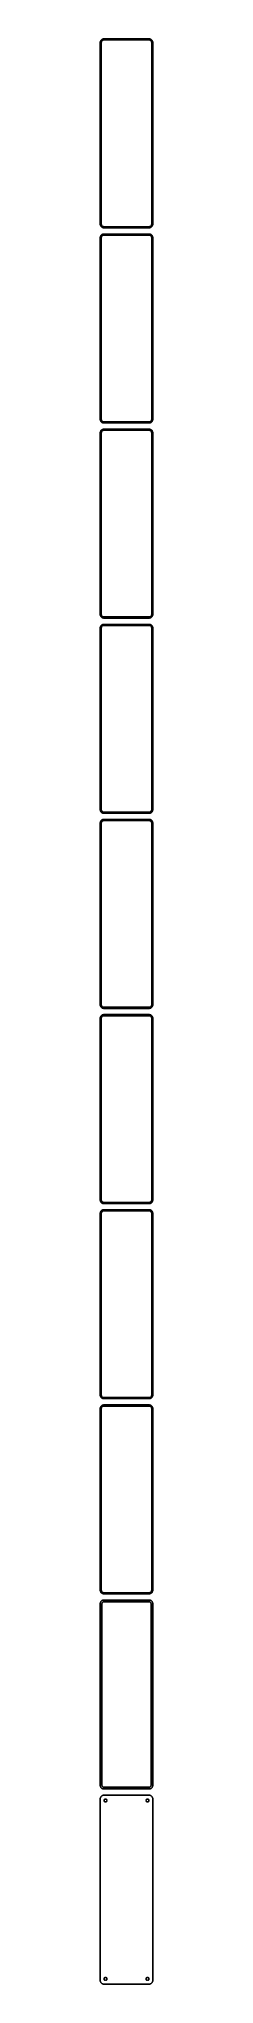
# Model space of a CAD drawing. Header units: metres. Extents: x -38 to 38, y 2655 to 5436.
import ezdxf

# ---------------------------------------------------------------- set-up
doc = ezdxf.new("R2010")
doc.units = ezdxf.units.M

msp = doc.modelspace()

# ---------------------------------------------------------------- linework, layer by layer
for p, q in [((-37.4606, 5431.63), (-37.5, 5431)), ((-37.5, 5431), (-37.5, 5171)), ((-37.3429, 5432.24), (-37.4606, 5431.63)), ((-37.1489, 5432.84), (-37.3429, 5432.24)), ((-36.8815, 5433.41), (-37.1489, 5432.84)), ((-36.5451, 5433.94), (-36.8815, 5433.41)), ((-36.1448, 5434.42), (-36.5451, 5433.94)), ((-35.6871, 5434.85), (-36.1448, 5434.42)), ((-36, 5430.5), (-35.9685, 5431)), ((-36, 5171.5), (-36, 5430.5)), ((-35.9685, 5431), (-35.8743, 5431.49)), ((-35.8743, 5431.49), (-35.7191, 5431.97)), ((-35.7191, 5431.97), (-35.5052, 5432.43)), ((-35.1791, 5435.22), (-35.6871, 5434.85)), ((-35.5052, 5432.43), (-35.2361, 5432.85)), ((-35.2361, 5432.85), (-34.9159, 5433.24)), ((-34.6289, 5435.52), (-35.1791, 5435.22)), ((-34.9159, 5433.24), (-34.5497, 5433.58)), ((-34.0451, 5435.76), (-34.6289, 5435.52)), ((-34.5497, 5433.58), (-34.1433, 5433.88)), ((-34.1433, 5433.88), (-33.7031, 5434.12)), ((-33.4369, 5435.91), (-34.0451, 5435.76)), ((-33.7031, 5434.12), (-33.2361, 5434.3)), ((-32.8139, 5435.99), (-33.4369, 5435.91)), ((-33.2361, 5434.3), (-32.7495, 5434.43)), ((32.8139, 5435.99), (-32.8139, 5435.99)), ((-32.7495, 5434.43), (-32.2512, 5434.49)), ((-32.2512, 5434.49), (32.2512, 5434.49)), ((32.2512, 5434.49), (32.7495, 5434.43)), ((32.7495, 5434.43), (33.2361, 5434.3)), ((33.4369, 5435.91), (32.8139, 5435.99)), ((33.2361, 5434.3), (33.7031, 5434.12)), ((34.0451, 5435.76), (33.4369, 5435.91)), ((33.7031, 5434.12), (34.1433, 5433.88)), ((34.6289, 5435.52), (34.0451, 5435.76)), ((34.1433, 5433.88), (34.5497, 5433.58)), ((34.5497, 5433.58), (34.9159, 5433.24)), ((35.1791, 5435.22), (34.6289, 5435.52)), ((34.9159, 5433.24), (35.2361, 5432.85)), ((35.6871, 5434.85), (35.1791, 5435.22)), ((35.2361, 5432.85), (35.5052, 5432.43)), ((35.5052, 5432.43), (35.7191, 5431.97)), ((36.1448, 5434.42), (35.6871, 5434.85)), ((35.7191, 5431.97), (35.8743, 5431.49)), ((35.8743, 5431.49), (35.9685, 5431)), ((35.9685, 5431), (36, 5430.5)), ((36, 5430.5), (36, 5171.5)), ((36.5451, 5433.94), (36.1448, 5434.42)), ((36.8815, 5433.41), (36.5451, 5433.94)), ((37.1489, 5432.84), (36.8815, 5433.41)), ((37.3429, 5432.24), (37.1489, 5432.84)), ((37.4606, 5431.63), (37.3429, 5432.24)), ((37.5, 5431), (37.4606, 5431.63)), ((37.5, 5171), (37.5, 5431)), ((-37.5, 5171), (-37.4606, 5170.37)), ((-37.4606, 5152.63), (-37.5, 5152)), ((-37.5, 5152), (-37.5, 4892)), ((-37.4606, 5170.37), (-37.3429, 5169.76)), ((-37.3429, 5153.24), (-37.4606, 5152.63)), ((-37.3429, 5169.76), (-37.1489, 5169.16)), ((-37.1489, 5153.84), (-37.3429, 5153.24)), ((-37.1489, 5169.16), (-36.8815, 5168.59)), ((-36.8815, 5154.41), (-37.1489, 5153.84)), ((-36.8815, 5168.59), (-36.5451, 5168.06)), ((-36.5451, 5154.94), (-36.8815, 5154.41)), ((-36.5451, 5168.06), (-36.1448, 5167.58)), ((-36.1448, 5155.42), (-36.5451, 5154.94)), ((-36.1448, 5167.58), (-35.6871, 5167.15)), ((-35.6871, 5155.85), (-36.1448, 5155.42)), ((-35.9685, 5171), (-36, 5171.5)), ((-36, 5151.5), (-35.9685, 5152)), ((-36, 4892.5), (-36, 5151.5)), ((-35.8743, 5170.51), (-35.9685, 5171)), ((-35.9685, 5152), (-35.8743, 5152.49)), ((-35.7191, 5170.03), (-35.8743, 5170.51)), ((-35.8743, 5152.49), (-35.7191, 5152.97)), ((-35.5052, 5169.57), (-35.7191, 5170.03)), ((-35.7191, 5152.97), (-35.5052, 5153.43)), ((-35.6871, 5167.15), (-35.1791, 5166.78)), ((-35.1791, 5156.22), (-35.6871, 5155.85)), ((-35.2361, 5169.15), (-35.5052, 5169.57)), ((-35.5052, 5153.43), (-35.2361, 5153.85)), ((-34.9159, 5168.76), (-35.2361, 5169.15)), ((-35.2361, 5153.85), (-34.9159, 5154.24)), ((-35.1791, 5166.78), (-34.6289, 5166.48)), ((-34.6289, 5156.52), (-35.1791, 5156.22)), ((-34.5497, 5168.42), (-34.9159, 5168.76)), ((-34.9159, 5154.24), (-34.5497, 5154.58)), ((-34.6289, 5166.48), (-34.0451, 5166.24)), ((-34.0451, 5156.76), (-34.6289, 5156.52)), ((-34.1433, 5168.12), (-34.5497, 5168.42)), ((-34.5497, 5154.58), (-34.1433, 5154.88)), ((-33.7031, 5167.88), (-34.1433, 5168.12)), ((-34.1433, 5154.88), (-33.7031, 5155.12)), ((-34.0451, 5166.24), (-33.4369, 5166.09)), ((-33.4369, 5156.91), (-34.0451, 5156.76)), ((-33.2361, 5167.7), (-33.7031, 5167.88)), ((-33.7031, 5155.12), (-33.2361, 5155.3)), ((-33.4369, 5166.09), (-32.8139, 5166.01)), ((-32.8139, 5156.99), (-33.4369, 5156.91)), ((-32.7495, 5167.57), (-33.2361, 5167.7)), ((-33.2361, 5155.3), (-32.7495, 5155.43)), ((-32.8139, 5166.01), (32.8139, 5166.01)), ((32.8139, 5156.99), (-32.8139, 5156.99)), ((-32.2512, 5167.51), (-32.7495, 5167.57)), ((-32.7495, 5155.43), (-32.2512, 5155.49)), ((32.2512, 5167.51), (-32.2512, 5167.51)), ((-32.2512, 5155.49), (32.2512, 5155.49)), ((32.7495, 5167.57), (32.2512, 5167.51)), ((32.2512, 5155.49), (32.7495, 5155.43)), ((33.2361, 5167.7), (32.7495, 5167.57)), ((32.7495, 5155.43), (33.2361, 5155.3)), ((32.8139, 5166.01), (33.4369, 5166.09)), ((33.4369, 5156.91), (32.8139, 5156.99)), ((33.7031, 5167.88), (33.2361, 5167.7)), ((33.2361, 5155.3), (33.7031, 5155.12)), ((33.4369, 5166.09), (34.0451, 5166.24)), ((34.0451, 5156.76), (33.4369, 5156.91)), ((34.1433, 5168.12), (33.7031, 5167.88)), ((33.7031, 5155.12), (34.1433, 5154.88)), ((34.0451, 5166.24), (34.6289, 5166.48)), ((34.6289, 5156.52), (34.0451, 5156.76)), ((34.5497, 5168.42), (34.1433, 5168.12)), ((34.1433, 5154.88), (34.5497, 5154.58)), ((34.9159, 5168.76), (34.5497, 5168.42)), ((34.5497, 5154.58), (34.9159, 5154.24)), ((34.6289, 5166.48), (35.1791, 5166.78)), ((35.1791, 5156.22), (34.6289, 5156.52)), ((35.2361, 5169.15), (34.9159, 5168.76)), ((34.9159, 5154.24), (35.2361, 5153.85)), ((35.1791, 5166.78), (35.6871, 5167.15)), ((35.6871, 5155.85), (35.1791, 5156.22)), ((35.5052, 5169.57), (35.2361, 5169.15)), ((35.2361, 5153.85), (35.5052, 5153.43)), ((35.7191, 5170.03), (35.5052, 5169.57)), ((35.5052, 5153.43), (35.7191, 5152.97)), ((35.6871, 5167.15), (36.1448, 5167.58)), ((36.1448, 5155.42), (35.6871, 5155.85)), ((35.8743, 5170.51), (35.7191, 5170.03)), ((35.7191, 5152.97), (35.8743, 5152.49)), ((35.9685, 5171), (35.8743, 5170.51)), ((35.8743, 5152.49), (35.9685, 5152)), ((36, 5171.5), (35.9685, 5171)), ((35.9685, 5152), (36, 5151.5)), ((36, 5151.5), (36, 4892.5)), ((36.1448, 5167.58), (36.5451, 5168.06)), ((36.5451, 5154.94), (36.1448, 5155.42)), ((36.5451, 5168.06), (36.8815, 5168.59)), ((36.8815, 5154.41), (36.5451, 5154.94)), ((36.8815, 5168.59), (37.1489, 5169.16)), ((37.1489, 5153.84), (36.8815, 5154.41)), ((37.1489, 5169.16), (37.3429, 5169.76)), ((37.3429, 5153.24), (37.1489, 5153.84)), ((37.3429, 5169.76), (37.4606, 5170.37)), ((37.4606, 5152.63), (37.3429, 5153.24)), ((37.4606, 5170.37), (37.5, 5171)), ((37.5, 5152), (37.4606, 5152.63)), ((37.5, 4892), (37.5, 5152)), ((-37.5, 4892), (-37.4606, 4891.37)), ((-37.4606, 4873.63), (-37.5, 4873)), ((-37.5, 4873), (-37.5, 4613)), ((-37.4606, 4891.37), (-37.3429, 4890.76)), ((-37.3429, 4874.24), (-37.4606, 4873.63)), ((-37.3429, 4890.76), (-37.1489, 4890.16)), ((-37.1489, 4874.84), (-37.3429, 4874.24)), ((-37.1489, 4890.16), (-36.8815, 4889.59)), ((-36.8815, 4875.41), (-37.1489, 4874.84)), ((-36.8815, 4889.59), (-36.5451, 4889.06)), ((-36.5451, 4875.94), (-36.8815, 4875.41)), ((-36.5451, 4889.06), (-36.1448, 4888.58)), ((-36.1448, 4876.42), (-36.5451, 4875.94)), ((-36.1448, 4888.58), (-35.6871, 4888.15)), ((-35.6871, 4876.85), (-36.1448, 4876.42)), ((-35.9685, 4892), (-36, 4892.5)), ((-36, 4872.5), (-35.9685, 4873)), ((-36, 4613.5), (-36, 4872.5)), ((-35.8743, 4891.51), (-35.9685, 4892)), ((-35.9685, 4873), (-35.8743, 4873.49)), ((-35.7191, 4891.03), (-35.8743, 4891.51)), ((-35.8743, 4873.49), (-35.7191, 4873.97)), ((-35.5052, 4890.57), (-35.7191, 4891.03)), ((-35.7191, 4873.97), (-35.5052, 4874.43)), ((-35.6871, 4888.15), (-35.1791, 4887.78)), ((-35.1791, 4877.22), (-35.6871, 4876.85)), ((-35.2361, 4890.15), (-35.5052, 4890.57)), ((-35.5052, 4874.43), (-35.2361, 4874.85)), ((-34.9159, 4889.76), (-35.2361, 4890.15)), ((-35.2361, 4874.85), (-34.9159, 4875.24)), ((-35.1791, 4887.78), (-34.6289, 4887.48)), ((-34.6289, 4877.52), (-35.1791, 4877.22)), ((-34.5497, 4889.42), (-34.9159, 4889.76)), ((-34.9159, 4875.24), (-34.5497, 4875.58)), ((-34.6289, 4887.48), (-34.0451, 4887.24)), ((-34.0451, 4877.76), (-34.6289, 4877.52)), ((-34.1433, 4889.12), (-34.5497, 4889.42)), ((-34.5497, 4875.58), (-34.1433, 4875.88)), ((-33.7031, 4888.88), (-34.1433, 4889.12)), ((-34.1433, 4875.88), (-33.7031, 4876.12)), ((-34.0451, 4887.24), (-33.4369, 4887.09)), ((-33.4369, 4877.91), (-34.0451, 4877.76)), ((-33.2361, 4888.7), (-33.7031, 4888.88)), ((-33.7031, 4876.12), (-33.2361, 4876.3)), ((-33.4369, 4887.09), (-32.8139, 4887.01)), ((-32.8139, 4877.99), (-33.4369, 4877.91)), ((-32.7495, 4888.57), (-33.2361, 4888.7)), ((-33.2361, 4876.3), (-32.7495, 4876.43)), ((-32.8139, 4887.01), (32.8139, 4887.01)), ((32.8139, 4877.99), (-32.8139, 4877.99)), ((-32.2512, 4888.51), (-32.7495, 4888.57)), ((-32.7495, 4876.43), (-32.2512, 4876.49)), ((32.2512, 4888.51), (-32.2512, 4888.51)), ((-32.2512, 4876.49), (32.2512, 4876.49)), ((32.7495, 4888.57), (32.2512, 4888.51)), ((32.2512, 4876.49), (32.7495, 4876.43)), ((33.2361, 4888.7), (32.7495, 4888.57)), ((32.7495, 4876.43), (33.2361, 4876.3)), ((32.8139, 4887.01), (33.4369, 4887.09)), ((33.4369, 4877.91), (32.8139, 4877.99)), ((33.7031, 4888.88), (33.2361, 4888.7)), ((33.2361, 4876.3), (33.7031, 4876.12)), ((33.4369, 4887.09), (34.0451, 4887.24)), ((34.0451, 4877.76), (33.4369, 4877.91)), ((34.1433, 4889.12), (33.7031, 4888.88)), ((33.7031, 4876.12), (34.1433, 4875.88)), ((34.0451, 4887.24), (34.6289, 4887.48)), ((34.6289, 4877.52), (34.0451, 4877.76)), ((34.5497, 4889.42), (34.1433, 4889.12)), ((34.1433, 4875.88), (34.5497, 4875.58)), ((34.9159, 4889.76), (34.5497, 4889.42)), ((34.5497, 4875.58), (34.9159, 4875.24)), ((34.6289, 4887.48), (35.1791, 4887.78)), ((35.1791, 4877.22), (34.6289, 4877.52)), ((35.2361, 4890.15), (34.9159, 4889.76)), ((34.9159, 4875.24), (35.2361, 4874.85)), ((35.1791, 4887.78), (35.6871, 4888.15)), ((35.6871, 4876.85), (35.1791, 4877.22)), ((35.5052, 4890.57), (35.2361, 4890.15)), ((35.2361, 4874.85), (35.5052, 4874.43)), ((35.7191, 4891.03), (35.5052, 4890.57)), ((35.5052, 4874.43), (35.7191, 4873.97)), ((35.6871, 4888.15), (36.1448, 4888.58)), ((36.1448, 4876.42), (35.6871, 4876.85)), ((35.8743, 4891.51), (35.7191, 4891.03)), ((35.7191, 4873.97), (35.8743, 4873.49)), ((35.9685, 4892), (35.8743, 4891.51)), ((35.8743, 4873.49), (35.9685, 4873)), ((36, 4892.5), (35.9685, 4892)), ((35.9685, 4873), (36, 4872.5)), ((36, 4872.5), (36, 4613.5)), ((36.1448, 4888.58), (36.5451, 4889.06)), ((36.5451, 4875.94), (36.1448, 4876.42)), ((36.5451, 4889.06), (36.8815, 4889.59)), ((36.8815, 4875.41), (36.5451, 4875.94)), ((36.8815, 4889.59), (37.1489, 4890.16)), ((37.1489, 4874.84), (36.8815, 4875.41)), ((37.1489, 4890.16), (37.3429, 4890.76)), ((37.3429, 4874.24), (37.1489, 4874.84)), ((37.3429, 4890.76), (37.4606, 4891.37)), ((37.4606, 4873.63), (37.3429, 4874.24)), ((37.4606, 4891.37), (37.5, 4892)), ((37.5, 4873), (37.4606, 4873.63)), ((37.5, 4613), (37.5, 4873)), ((-37.5, 4613), (-37.4606, 4612.37)), ((-37.4606, 4594.63), (-37.5, 4594)), ((-37.5, 4594), (-37.5, 4334)), ((-37.4606, 4612.37), (-37.3429, 4611.76)), ((-37.3429, 4595.24), (-37.4606, 4594.63)), ((-37.3429, 4611.76), (-37.1489, 4611.16)), ((-37.1489, 4595.84), (-37.3429, 4595.24)), ((-37.1489, 4611.16), (-36.8815, 4610.59)), ((-36.8815, 4596.41), (-37.1489, 4595.84)), ((-36.8815, 4610.59), (-36.5451, 4610.06)), ((-36.5451, 4596.94), (-36.8815, 4596.41)), ((-36.5451, 4610.06), (-36.1448, 4609.58)), ((-36.1448, 4597.42), (-36.5451, 4596.94)), ((-36.1448, 4609.58), (-35.6871, 4609.15)), ((-35.6871, 4597.85), (-36.1448, 4597.42)), ((-35.9685, 4613), (-36, 4613.5)), ((-36, 4593.5), (-35.9685, 4594)), ((-36, 4334.5), (-36, 4593.5)), ((-35.8743, 4612.51), (-35.9685, 4613)), ((-35.9685, 4594), (-35.8743, 4594.49)), ((-35.7191, 4612.03), (-35.8743, 4612.51)), ((-35.8743, 4594.49), (-35.7191, 4594.97)), ((-35.5052, 4611.57), (-35.7191, 4612.03)), ((-35.7191, 4594.97), (-35.5052, 4595.43)), ((-35.6871, 4609.15), (-35.1791, 4608.78)), ((-35.1791, 4598.22), (-35.6871, 4597.85)), ((-35.2361, 4611.15), (-35.5052, 4611.57)), ((-35.5052, 4595.43), (-35.2361, 4595.85)), ((-34.9159, 4610.76), (-35.2361, 4611.15)), ((-35.2361, 4595.85), (-34.9159, 4596.24)), ((-35.1791, 4608.78), (-34.6289, 4608.48)), ((-34.6289, 4598.52), (-35.1791, 4598.22)), ((-34.5497, 4610.42), (-34.9159, 4610.76)), ((-34.9159, 4596.24), (-34.5497, 4596.58)), ((-34.6289, 4608.48), (-34.0451, 4608.24)), ((-34.0451, 4598.76), (-34.6289, 4598.52)), ((-34.1433, 4610.12), (-34.5497, 4610.42)), ((-34.5497, 4596.58), (-34.1433, 4596.88)), ((-33.7031, 4609.88), (-34.1433, 4610.12)), ((-34.1433, 4596.88), (-33.7031, 4597.12)), ((-34.0451, 4608.24), (-33.4369, 4608.09)), ((-33.4369, 4598.91), (-34.0451, 4598.76)), ((-33.2361, 4609.7), (-33.7031, 4609.88)), ((-33.7031, 4597.12), (-33.2361, 4597.3)), ((-33.4369, 4608.09), (-32.8139, 4608.01)), ((-32.8139, 4598.99), (-33.4369, 4598.91)), ((-32.7495, 4609.57), (-33.2361, 4609.7)), ((-33.2361, 4597.3), (-32.7495, 4597.43)), ((-32.8139, 4608.01), (32.8139, 4608.01)), ((32.8139, 4598.99), (-32.8139, 4598.99)), ((-32.2512, 4609.51), (-32.7495, 4609.57)), ((-32.7495, 4597.43), (-32.2512, 4597.49)), ((32.2512, 4609.51), (-32.2512, 4609.51)), ((-32.2512, 4597.49), (32.2512, 4597.49)), ((32.7495, 4609.57), (32.2512, 4609.51)), ((32.2512, 4597.49), (32.7495, 4597.43)), ((33.2361, 4609.7), (32.7495, 4609.57)), ((32.7495, 4597.43), (33.2361, 4597.3)), ((32.8139, 4608.01), (33.4369, 4608.09)), ((33.4369, 4598.91), (32.8139, 4598.99)), ((33.7031, 4609.88), (33.2361, 4609.7)), ((33.2361, 4597.3), (33.7031, 4597.12)), ((33.4369, 4608.09), (34.0451, 4608.24)), ((34.0451, 4598.76), (33.4369, 4598.91)), ((34.1433, 4610.12), (33.7031, 4609.88)), ((33.7031, 4597.12), (34.1433, 4596.88)), ((34.0451, 4608.24), (34.6289, 4608.48)), ((34.6289, 4598.52), (34.0451, 4598.76)), ((34.5497, 4610.42), (34.1433, 4610.12)), ((34.1433, 4596.88), (34.5497, 4596.58)), ((34.9159, 4610.76), (34.5497, 4610.42)), ((34.5497, 4596.58), (34.9159, 4596.24)), ((34.6289, 4608.48), (35.1791, 4608.78)), ((35.1791, 4598.22), (34.6289, 4598.52)), ((35.2361, 4611.15), (34.9159, 4610.76)), ((34.9159, 4596.24), (35.2361, 4595.85)), ((35.1791, 4608.78), (35.6871, 4609.15)), ((35.6871, 4597.85), (35.1791, 4598.22)), ((35.5052, 4611.57), (35.2361, 4611.15)), ((35.2361, 4595.85), (35.5052, 4595.43)), ((35.7191, 4612.03), (35.5052, 4611.57)), ((35.5052, 4595.43), (35.7191, 4594.97)), ((35.6871, 4609.15), (36.1448, 4609.58)), ((36.1448, 4597.42), (35.6871, 4597.85)), ((35.8743, 4612.51), (35.7191, 4612.03)), ((35.7191, 4594.97), (35.8743, 4594.49)), ((35.9685, 4613), (35.8743, 4612.51)), ((35.8743, 4594.49), (35.9685, 4594)), ((36, 4613.5), (35.9685, 4613)), ((35.9685, 4594), (36, 4593.5)), ((36, 4593.5), (36, 4334.5)), ((36.1448, 4609.58), (36.5451, 4610.06)), ((36.5451, 4596.94), (36.1448, 4597.42)), ((36.5451, 4610.06), (36.8815, 4610.59)), ((36.8815, 4596.41), (36.5451, 4596.94)), ((36.8815, 4610.59), (37.1489, 4611.16)), ((37.1489, 4595.84), (36.8815, 4596.41)), ((37.1489, 4611.16), (37.3429, 4611.76)), ((37.3429, 4595.24), (37.1489, 4595.84)), ((37.3429, 4611.76), (37.4606, 4612.37)), ((37.4606, 4594.63), (37.3429, 4595.24)), ((37.4606, 4612.37), (37.5, 4613)), ((37.5, 4594), (37.4606, 4594.63)), ((37.5, 4334), (37.5, 4594)), ((-37.5, 4334), (-37.4606, 4333.37)), ((-37.4606, 4315.63), (-37.5, 4315)), ((-37.5, 4315), (-37.5, 4055)), ((-37.4606, 4333.37), (-37.3429, 4332.76)), ((-37.3429, 4316.24), (-37.4606, 4315.63)), ((-37.3429, 4332.76), (-37.1489, 4332.16)), ((-37.1489, 4316.84), (-37.3429, 4316.24)), ((-37.1489, 4332.16), (-36.8815, 4331.59)), ((-36.8815, 4317.41), (-37.1489, 4316.84)), ((-36.8815, 4331.59), (-36.5451, 4331.06)), ((-36.5451, 4317.94), (-36.8815, 4317.41)), ((-36.5451, 4331.06), (-36.1448, 4330.58)), ((-36.1448, 4318.42), (-36.5451, 4317.94)), ((-36.1448, 4330.58), (-35.6871, 4330.15)), ((-35.6871, 4318.85), (-36.1448, 4318.42)), ((-35.9685, 4334), (-36, 4334.5)), ((-36, 4314.5), (-35.9685, 4315)), ((-36, 4055.5), (-36, 4314.5)), ((-35.8743, 4333.51), (-35.9685, 4334)), ((-35.9685, 4315), (-35.8743, 4315.49)), ((-35.7191, 4333.03), (-35.8743, 4333.51)), ((-35.8743, 4315.49), (-35.7191, 4315.97)), ((-35.5052, 4332.57), (-35.7191, 4333.03)), ((-35.7191, 4315.97), (-35.5052, 4316.43)), ((-35.6871, 4330.15), (-35.1791, 4329.78)), ((-35.1791, 4319.22), (-35.6871, 4318.85)), ((-35.2361, 4332.15), (-35.5052, 4332.57)), ((-35.5052, 4316.43), (-35.2361, 4316.85)), ((-34.9159, 4331.76), (-35.2361, 4332.15)), ((-35.2361, 4316.85), (-34.9159, 4317.24)), ((-35.1791, 4329.78), (-34.6289, 4329.48)), ((-34.6289, 4319.52), (-35.1791, 4319.22)), ((-34.5497, 4331.42), (-34.9159, 4331.76)), ((-34.9159, 4317.24), (-34.5497, 4317.58)), ((-34.6289, 4329.48), (-34.0451, 4329.24)), ((-34.0451, 4319.76), (-34.6289, 4319.52)), ((-34.1433, 4331.12), (-34.5497, 4331.42)), ((-34.5497, 4317.58), (-34.1433, 4317.88)), ((-33.7031, 4330.88), (-34.1433, 4331.12)), ((-34.1433, 4317.88), (-33.7031, 4318.12)), ((-34.0451, 4329.24), (-33.4369, 4329.09)), ((-33.4369, 4319.91), (-34.0451, 4319.76)), ((-33.2361, 4330.7), (-33.7031, 4330.88)), ((-33.7031, 4318.12), (-33.2361, 4318.3)), ((-33.4369, 4329.09), (-32.8139, 4329.01)), ((-32.8139, 4319.99), (-33.4369, 4319.91)), ((-32.7495, 4330.57), (-33.2361, 4330.7)), ((-33.2361, 4318.3), (-32.7495, 4318.43)), ((-32.8139, 4329.01), (32.8139, 4329.01)), ((32.8139, 4319.99), (-32.8139, 4319.99)), ((-32.2512, 4330.51), (-32.7495, 4330.57)), ((-32.7495, 4318.43), (-32.2512, 4318.49)), ((32.2512, 4330.51), (-32.2512, 4330.51)), ((-32.2512, 4318.49), (32.2512, 4318.49)), ((32.7495, 4330.57), (32.2512, 4330.51)), ((32.2512, 4318.49), (32.7495, 4318.43)), ((33.2361, 4330.7), (32.7495, 4330.57)), ((32.7495, 4318.43), (33.2361, 4318.3)), ((32.8139, 4329.01), (33.4369, 4329.09)), ((33.4369, 4319.91), (32.8139, 4319.99)), ((33.7031, 4330.88), (33.2361, 4330.7)), ((33.2361, 4318.3), (33.7031, 4318.12)), ((33.4369, 4329.09), (34.0451, 4329.24)), ((34.0451, 4319.76), (33.4369, 4319.91)), ((34.1433, 4331.12), (33.7031, 4330.88)), ((33.7031, 4318.12), (34.1433, 4317.88)), ((34.0451, 4329.24), (34.6289, 4329.48)), ((34.6289, 4319.52), (34.0451, 4319.76)), ((34.5497, 4331.42), (34.1433, 4331.12)), ((34.1433, 4317.88), (34.5497, 4317.58)), ((34.9159, 4331.76), (34.5497, 4331.42)), ((34.5497, 4317.58), (34.9159, 4317.24)), ((34.6289, 4329.48), (35.1791, 4329.78)), ((35.1791, 4319.22), (34.6289, 4319.52)), ((35.2361, 4332.15), (34.9159, 4331.76)), ((34.9159, 4317.24), (35.2361, 4316.85)), ((35.1791, 4329.78), (35.6871, 4330.15)), ((35.6871, 4318.85), (35.1791, 4319.22)), ((35.5052, 4332.57), (35.2361, 4332.15)), ((35.2361, 4316.85), (35.5052, 4316.43)), ((35.7191, 4333.03), (35.5052, 4332.57)), ((35.5052, 4316.43), (35.7191, 4315.97)), ((35.6871, 4330.15), (36.1448, 4330.58)), ((36.1448, 4318.42), (35.6871, 4318.85)), ((35.8743, 4333.51), (35.7191, 4333.03)), ((35.7191, 4315.97), (35.8743, 4315.49)), ((35.9685, 4334), (35.8743, 4333.51)), ((35.8743, 4315.49), (35.9685, 4315)), ((36, 4334.5), (35.9685, 4334)), ((35.9685, 4315), (36, 4314.5)), ((36, 4314.5), (36, 4055.5)), ((36.1448, 4330.58), (36.5451, 4331.06)), ((36.5451, 4317.94), (36.1448, 4318.42)), ((36.5451, 4331.06), (36.8815, 4331.59)), ((36.8815, 4317.41), (36.5451, 4317.94)), ((36.8815, 4331.59), (37.1489, 4332.16)), ((37.1489, 4316.84), (36.8815, 4317.41)), ((37.1489, 4332.16), (37.3429, 4332.76)), ((37.3429, 4316.24), (37.1489, 4316.84)), ((37.3429, 4332.76), (37.4606, 4333.37)), ((37.4606, 4315.63), (37.3429, 4316.24)), ((37.4606, 4333.37), (37.5, 4334)), ((37.5, 4315), (37.4606, 4315.63)), ((37.5, 4055), (37.5, 4315)), ((-37.5, 4055), (-37.4606, 4054.37)), ((-37.4606, 4036.63), (-37.5, 4036)), ((-37.5, 4036), (-37.5, 3776)), ((-37.4606, 4054.37), (-37.3429, 4053.76)), ((-37.3429, 4037.24), (-37.4606, 4036.63)), ((-37.3429, 4053.76), (-37.1489, 4053.16)), ((-37.1489, 4037.84), (-37.3429, 4037.24)), ((-37.1489, 4053.16), (-36.8815, 4052.59)), ((-36.8815, 4038.41), (-37.1489, 4037.84)), ((-36.8815, 4052.59), (-36.5451, 4052.06)), ((-36.5451, 4038.94), (-36.8815, 4038.41)), ((-36.5451, 4052.06), (-36.1448, 4051.58)), ((-36.1448, 4039.42), (-36.5451, 4038.94)), ((-36.1448, 4051.58), (-35.6871, 4051.15)), ((-35.6871, 4039.85), (-36.1448, 4039.42)), ((-35.9685, 4055), (-36, 4055.5)), ((-36, 4035.5), (-35.9685, 4036)), ((-36, 3776.5), (-36, 4035.5)), ((-35.8743, 4054.51), (-35.9685, 4055)), ((-35.9685, 4036), (-35.8743, 4036.49)), ((-35.7191, 4054.03), (-35.8743, 4054.51)), ((-35.8743, 4036.49), (-35.7191, 4036.97)), ((-35.5052, 4053.57), (-35.7191, 4054.03)), ((-35.7191, 4036.97), (-35.5052, 4037.43)), ((-35.6871, 4051.15), (-35.1791, 4050.78)), ((-35.1791, 4040.22), (-35.6871, 4039.85)), ((-35.2361, 4053.15), (-35.5052, 4053.57)), ((-35.5052, 4037.43), (-35.2361, 4037.85)), ((-34.9159, 4052.76), (-35.2361, 4053.15)), ((-35.2361, 4037.85), (-34.9159, 4038.24)), ((-35.1791, 4050.78), (-34.6289, 4050.48)), ((-34.6289, 4040.52), (-35.1791, 4040.22)), ((-34.5497, 4052.42), (-34.9159, 4052.76)), ((-34.9159, 4038.24), (-34.5497, 4038.58)), ((-34.6289, 4050.48), (-34.0451, 4050.24)), ((-34.0451, 4040.76), (-34.6289, 4040.52)), ((-34.1433, 4052.12), (-34.5497, 4052.42)), ((-34.5497, 4038.58), (-34.1433, 4038.88)), ((-33.7031, 4051.88), (-34.1433, 4052.12)), ((-34.1433, 4038.88), (-33.7031, 4039.12)), ((-34.0451, 4050.24), (-33.4369, 4050.09)), ((-33.4369, 4040.91), (-34.0451, 4040.76)), ((-33.2361, 4051.7), (-33.7031, 4051.88)), ((-33.7031, 4039.12), (-33.2361, 4039.3)), ((-33.4369, 4050.09), (-32.8139, 4050.01)), ((-32.8139, 4040.99), (-33.4369, 4040.91)), ((-32.7495, 4051.57), (-33.2361, 4051.7)), ((-33.2361, 4039.3), (-32.7495, 4039.43)), ((-32.8139, 4050.01), (32.8139, 4050.01)), ((32.8139, 4040.99), (-32.8139, 4040.99)), ((-32.2512, 4051.51), (-32.7495, 4051.57)), ((-32.7495, 4039.43), (-32.2512, 4039.49)), ((32.2512, 4051.51), (-32.2512, 4051.51)), ((-32.2512, 4039.49), (32.2512, 4039.49)), ((32.7495, 4051.57), (32.2512, 4051.51)), ((32.2512, 4039.49), (32.7495, 4039.43)), ((33.2361, 4051.7), (32.7495, 4051.57)), ((32.7495, 4039.43), (33.2361, 4039.3)), ((32.8139, 4050.01), (33.4369, 4050.09)), ((33.4369, 4040.91), (32.8139, 4040.99)), ((33.7031, 4051.88), (33.2361, 4051.7)), ((33.2361, 4039.3), (33.7031, 4039.12)), ((33.4369, 4050.09), (34.0451, 4050.24)), ((34.0451, 4040.76), (33.4369, 4040.91)), ((34.1433, 4052.12), (33.7031, 4051.88)), ((33.7031, 4039.12), (34.1433, 4038.88)), ((34.0451, 4050.24), (34.6289, 4050.48)), ((34.6289, 4040.52), (34.0451, 4040.76)), ((34.5497, 4052.42), (34.1433, 4052.12)), ((34.1433, 4038.88), (34.5497, 4038.58)), ((34.9159, 4052.76), (34.5497, 4052.42)), ((34.5497, 4038.58), (34.9159, 4038.24)), ((34.6289, 4050.48), (35.1791, 4050.78)), ((35.1791, 4040.22), (34.6289, 4040.52)), ((35.2361, 4053.15), (34.9159, 4052.76)), ((34.9159, 4038.24), (35.2361, 4037.85)), ((35.1791, 4050.78), (35.6871, 4051.15)), ((35.6871, 4039.85), (35.1791, 4040.22)), ((35.5052, 4053.57), (35.2361, 4053.15)), ((35.2361, 4037.85), (35.5052, 4037.43)), ((35.7191, 4054.03), (35.5052, 4053.57)), ((35.5052, 4037.43), (35.7191, 4036.97)), ((35.6871, 4051.15), (36.1448, 4051.58)), ((36.1448, 4039.42), (35.6871, 4039.85)), ((35.8743, 4054.51), (35.7191, 4054.03)), ((35.7191, 4036.97), (35.8743, 4036.49)), ((35.9685, 4055), (35.8743, 4054.51)), ((35.8743, 4036.49), (35.9685, 4036)), ((36, 4055.5), (35.9685, 4055)), ((35.9685, 4036), (36, 4035.5)), ((36, 4035.5), (36, 3776.5)), ((36.1448, 4051.58), (36.5451, 4052.06)), ((36.5451, 4038.94), (36.1448, 4039.42)), ((36.5451, 4052.06), (36.8815, 4052.59)), ((36.8815, 4038.41), (36.5451, 4038.94)), ((36.8815, 4052.59), (37.1489, 4053.16)), ((37.1489, 4037.84), (36.8815, 4038.41)), ((37.1489, 4053.16), (37.3429, 4053.76)), ((37.3429, 4037.24), (37.1489, 4037.84)), ((37.3429, 4053.76), (37.4606, 4054.37)), ((37.4606, 4036.63), (37.3429, 4037.24)), ((37.4606, 4054.37), (37.5, 4055)), ((37.5, 4036), (37.4606, 4036.63)), ((37.5, 3776), (37.5, 4036)), ((-37.5, 3776), (-37.4606, 3775.37)), ((-37.4606, 3757.63), (-37.5, 3757)), ((-37.5, 3757), (-37.5, 3497)), ((-37.4606, 3775.37), (-37.3429, 3774.76)), ((-37.3429, 3758.24), (-37.4606, 3757.63)), ((-37.3429, 3774.76), (-37.1489, 3774.16)), ((-37.1489, 3758.84), (-37.3429, 3758.24)), ((-37.1489, 3774.16), (-36.8815, 3773.59)), ((-36.8815, 3759.41), (-37.1489, 3758.84)), ((-36.8815, 3773.59), (-36.5451, 3773.06)), ((-36.5451, 3759.94), (-36.8815, 3759.41)), ((-36.5451, 3773.06), (-36.1448, 3772.58)), ((-36.1448, 3760.42), (-36.5451, 3759.94)), ((-36.1448, 3772.58), (-35.6871, 3772.15)), ((-35.6871, 3760.85), (-36.1448, 3760.42)), ((-35.9685, 3776), (-36, 3776.5)), ((-36, 3756.5), (-35.9685, 3757)), ((-36, 3497.5), (-36, 3756.5)), ((-35.8743, 3775.51), (-35.9685, 3776)), ((-35.9685, 3757), (-35.8743, 3757.49)), ((-35.7191, 3775.03), (-35.8743, 3775.51)), ((-35.8743, 3757.49), (-35.7191, 3757.97)), ((-35.5052, 3774.57), (-35.7191, 3775.03)), ((-35.7191, 3757.97), (-35.5052, 3758.43)), ((-35.6871, 3772.15), (-35.1791, 3771.78)), ((-35.1791, 3761.22), (-35.6871, 3760.85)), ((-35.2361, 3774.15), (-35.5052, 3774.57)), ((-35.5052, 3758.43), (-35.2361, 3758.85)), ((-34.9159, 3773.76), (-35.2361, 3774.15)), ((-35.2361, 3758.85), (-34.9159, 3759.24)), ((-35.1791, 3771.78), (-34.6289, 3771.48)), ((-34.6289, 3761.52), (-35.1791, 3761.22)), ((-34.5497, 3773.42), (-34.9159, 3773.76)), ((-34.9159, 3759.24), (-34.5497, 3759.58)), ((-34.6289, 3771.48), (-34.0451, 3771.24)), ((-34.0451, 3761.76), (-34.6289, 3761.52)), ((-34.1433, 3773.12), (-34.5497, 3773.42)), ((-34.5497, 3759.58), (-34.1433, 3759.88)), ((-33.7031, 3772.88), (-34.1433, 3773.12)), ((-34.1433, 3759.88), (-33.7031, 3760.12)), ((-34.0451, 3771.24), (-33.4369, 3771.09)), ((-33.4369, 3761.91), (-34.0451, 3761.76)), ((-33.2361, 3772.7), (-33.7031, 3772.88)), ((-33.7031, 3760.12), (-33.2361, 3760.3)), ((-33.4369, 3771.09), (-32.8139, 3771.01)), ((-32.8139, 3761.99), (-33.4369, 3761.91)), ((-32.7495, 3772.57), (-33.2361, 3772.7)), ((-33.2361, 3760.3), (-32.7495, 3760.43)), ((-32.8139, 3771.01), (32.8139, 3771.01)), ((32.8139, 3761.99), (-32.8139, 3761.99)), ((-32.2512, 3772.51), (-32.7495, 3772.57)), ((-32.7495, 3760.43), (-32.2512, 3760.49)), ((32.2512, 3772.51), (-32.2512, 3772.51)), ((-32.2512, 3760.49), (32.2512, 3760.49)), ((32.7495, 3772.57), (32.2512, 3772.51)), ((32.2512, 3760.49), (32.7495, 3760.43)), ((33.2361, 3772.7), (32.7495, 3772.57)), ((32.7495, 3760.43), (33.2361, 3760.3)), ((32.8139, 3771.01), (33.4369, 3771.09)), ((33.4369, 3761.91), (32.8139, 3761.99)), ((33.7031, 3772.88), (33.2361, 3772.7)), ((33.2361, 3760.3), (33.7031, 3760.12)), ((33.4369, 3771.09), (34.0451, 3771.24)), ((34.0451, 3761.76), (33.4369, 3761.91)), ((34.1433, 3773.12), (33.7031, 3772.88)), ((33.7031, 3760.12), (34.1433, 3759.88)), ((34.0451, 3771.24), (34.6289, 3771.48)), ((34.6289, 3761.52), (34.0451, 3761.76)), ((34.5497, 3773.42), (34.1433, 3773.12)), ((34.1433, 3759.88), (34.5497, 3759.58)), ((34.9159, 3773.76), (34.5497, 3773.42)), ((34.5497, 3759.58), (34.9159, 3759.24)), ((34.6289, 3771.48), (35.1791, 3771.78)), ((35.1791, 3761.22), (34.6289, 3761.52)), ((35.2361, 3774.15), (34.9159, 3773.76)), ((34.9159, 3759.24), (35.2361, 3758.85)), ((35.1791, 3771.78), (35.6871, 3772.15)), ((35.6871, 3760.85), (35.1791, 3761.22)), ((35.5052, 3774.57), (35.2361, 3774.15)), ((35.2361, 3758.85), (35.5052, 3758.43)), ((35.7191, 3775.03), (35.5052, 3774.57)), ((35.5052, 3758.43), (35.7191, 3757.97)), ((35.6871, 3772.15), (36.1448, 3772.58)), ((36.1448, 3760.42), (35.6871, 3760.85)), ((35.8743, 3775.51), (35.7191, 3775.03)), ((35.7191, 3757.97), (35.8743, 3757.49)), ((35.9685, 3776), (35.8743, 3775.51)), ((35.8743, 3757.49), (35.9685, 3757)), ((36, 3776.5), (35.9685, 3776)), ((35.9685, 3757), (36, 3756.5)), ((36, 3756.5), (36, 3497.5)), ((36.1448, 3772.58), (36.5451, 3773.06)), ((36.5451, 3759.94), (36.1448, 3760.42)), ((36.5451, 3773.06), (36.8815, 3773.59)), ((36.8815, 3759.41), (36.5451, 3759.94)), ((36.8815, 3773.59), (37.1489, 3774.16)), ((37.1489, 3758.84), (36.8815, 3759.41)), ((37.1489, 3774.16), (37.3429, 3774.76)), ((37.3429, 3758.24), (37.1489, 3758.84)), ((37.3429, 3774.76), (37.4606, 3775.37)), ((37.4606, 3757.63), (37.3429, 3758.24)), ((37.4606, 3775.37), (37.5, 3776)), ((37.5, 3757), (37.4606, 3757.63)), ((37.5, 3497), (37.5, 3757)), ((-37.5, 3497), (-37.4606, 3496.37)), ((-37.4606, 3478.63), (-37.5, 3478)), ((-37.5, 3478), (-37.5, 3218)), ((-37.4606, 3496.37), (-37.3429, 3495.76)), ((-37.3429, 3479.24), (-37.4606, 3478.63)), ((-37.3429, 3495.76), (-37.1489, 3495.16)), ((-37.1489, 3479.84), (-37.3429, 3479.24)), ((-37.1489, 3495.16), (-36.8815, 3494.59)), ((-36.8815, 3480.41), (-37.1489, 3479.84)), ((-36.8815, 3494.59), (-36.5451, 3494.06)), ((-36.5451, 3480.94), (-36.8815, 3480.41)), ((-36.5451, 3494.06), (-36.1448, 3493.58)), ((-36.1448, 3481.42), (-36.5451, 3480.94)), ((-36.1448, 3493.58), (-35.6871, 3493.15)), ((-35.6871, 3481.85), (-36.1448, 3481.42)), ((-35.9685, 3497), (-36, 3497.5)), ((-36, 3477.5), (-35.9685, 3478)), ((-36, 3218.5), (-36, 3477.5)), ((-35.8743, 3496.51), (-35.9685, 3497)), ((-35.9685, 3478), (-35.8743, 3478.49)), ((-35.7191, 3496.03), (-35.8743, 3496.51)), ((-35.8743, 3478.49), (-35.7191, 3478.97)), ((-35.5052, 3495.57), (-35.7191, 3496.03)), ((-35.7191, 3478.97), (-35.5052, 3479.43)), ((-35.6871, 3493.15), (-35.1791, 3492.78)), ((-35.1791, 3482.22), (-35.6871, 3481.85)), ((-35.2361, 3495.15), (-35.5052, 3495.57)), ((-35.5052, 3479.43), (-35.2361, 3479.85)), ((-34.9159, 3494.76), (-35.2361, 3495.15)), ((-35.2361, 3479.85), (-34.9159, 3480.24)), ((-35.1791, 3492.78), (-34.6289, 3492.48)), ((-34.6289, 3482.52), (-35.1791, 3482.22)), ((-34.5497, 3494.42), (-34.9159, 3494.76)), ((-34.9159, 3480.24), (-34.5497, 3480.58)), ((-34.6289, 3492.48), (-34.0451, 3492.24)), ((-34.0451, 3482.76), (-34.6289, 3482.52)), ((-34.1433, 3494.12), (-34.5497, 3494.42)), ((-34.5497, 3480.58), (-34.1433, 3480.88)), ((-33.7031, 3493.88), (-34.1433, 3494.12)), ((-34.1433, 3480.88), (-33.7031, 3481.12)), ((-34.0451, 3492.24), (-33.4369, 3492.09)), ((-33.4369, 3482.91), (-34.0451, 3482.76)), ((-33.2361, 3493.7), (-33.7031, 3493.88)), ((-33.7031, 3481.12), (-33.2361, 3481.3)), ((-33.4369, 3492.09), (-32.8139, 3492.01)), ((-32.8139, 3482.99), (-33.4369, 3482.91)), ((-32.7495, 3493.57), (-33.2361, 3493.7)), ((-33.2361, 3481.3), (-32.7495, 3481.43)), ((-32.8139, 3492.01), (32.8139, 3492.01)), ((32.8139, 3482.99), (-32.8139, 3482.99)), ((-32.2512, 3493.51), (-32.7495, 3493.57)), ((-32.7495, 3481.43), (-32.2512, 3481.49)), ((32.2512, 3493.51), (-32.2512, 3493.51)), ((-32.2512, 3481.49), (32.2512, 3481.49)), ((32.7495, 3493.57), (32.2512, 3493.51)), ((32.2512, 3481.49), (32.7495, 3481.43)), ((33.2361, 3493.7), (32.7495, 3493.57)), ((32.7495, 3481.43), (33.2361, 3481.3)), ((32.8139, 3492.01), (33.4369, 3492.09)), ((33.4369, 3482.91), (32.8139, 3482.99)), ((33.7031, 3493.88), (33.2361, 3493.7)), ((33.2361, 3481.3), (33.7031, 3481.12)), ((33.4369, 3492.09), (34.0451, 3492.24)), ((34.0451, 3482.76), (33.4369, 3482.91)), ((34.1433, 3494.12), (33.7031, 3493.88)), ((33.7031, 3481.12), (34.1433, 3480.88)), ((34.0451, 3492.24), (34.6289, 3492.48)), ((34.6289, 3482.52), (34.0451, 3482.76)), ((34.5497, 3494.42), (34.1433, 3494.12)), ((34.1433, 3480.88), (34.5497, 3480.58)), ((34.9159, 3494.76), (34.5497, 3494.42)), ((34.5497, 3480.58), (34.9159, 3480.24)), ((34.6289, 3492.48), (35.1791, 3492.78)), ((35.1791, 3482.22), (34.6289, 3482.52)), ((35.2361, 3495.15), (34.9159, 3494.76)), ((34.9159, 3480.24), (35.2361, 3479.85)), ((35.1791, 3492.78), (35.6871, 3493.15)), ((35.6871, 3481.85), (35.1791, 3482.22)), ((35.5052, 3495.57), (35.2361, 3495.15)), ((35.2361, 3479.85), (35.5052, 3479.43)), ((35.7191, 3496.03), (35.5052, 3495.57)), ((35.5052, 3479.43), (35.7191, 3478.97)), ((35.6871, 3493.15), (36.1448, 3493.58)), ((36.1448, 3481.42), (35.6871, 3481.85)), ((35.8743, 3496.51), (35.7191, 3496.03)), ((35.7191, 3478.97), (35.8743, 3478.49)), ((35.9685, 3497), (35.8743, 3496.51)), ((35.8743, 3478.49), (35.9685, 3478)), ((36, 3497.5), (35.9685, 3497)), ((35.9685, 3478), (36, 3477.5)), ((36, 3477.5), (36, 3218.5)), ((36.1448, 3493.58), (36.5451, 3494.06)), ((36.5451, 3480.94), (36.1448, 3481.42)), ((36.5451, 3494.06), (36.8815, 3494.59)), ((36.8815, 3480.41), (36.5451, 3480.94)), ((36.8815, 3494.59), (37.1489, 3495.16)), ((37.1489, 3479.84), (36.8815, 3480.41)), ((37.1489, 3495.16), (37.3429, 3495.76)), ((37.3429, 3479.24), (37.1489, 3479.84)), ((37.3429, 3495.76), (37.4606, 3496.37)), ((37.4606, 3478.63), (37.3429, 3479.24)), ((37.4606, 3496.37), (37.5, 3497)), ((37.5, 3478), (37.4606, 3478.63)), ((37.5, 3218), (37.5, 3478)), ((-37.5, 3218), (-37.4606, 3217.37)), ((-37.4606, 3199.63), (-37.5, 3199)), ((-37.5, 3199), (-37.5, 2939)), ((-37.4606, 3217.37), (-37.3429, 3216.76)), ((-37.3429, 3200.24), (-37.4606, 3199.63)), ((-37.3429, 3216.76), (-37.1489, 3216.16)), ((-37.1489, 3200.84), (-37.3429, 3200.24)), ((-37.1489, 3216.16), (-36.8815, 3215.59)), ((-36.8815, 3201.41), (-37.1489, 3200.84)), ((-36.8815, 3215.59), (-36.5451, 3215.06)), ((-36.5451, 3201.94), (-36.8815, 3201.41)), ((-36.5451, 3215.06), (-36.1448, 3214.58)), ((-36.1448, 3202.42), (-36.5451, 3201.94)), ((-36.1448, 3214.58), (-35.6871, 3214.15)), ((-35.6871, 3202.85), (-36.1448, 3202.42)), ((-35.9685, 3218), (-36, 3218.5)), ((-35.8743, 3217.51), (-35.9685, 3218)), ((-35.7191, 3217.03), (-35.8743, 3217.51)), ((-35.5052, 3216.57), (-35.7191, 3217.03)), ((-35.6871, 3214.15), (-35.1791, 3213.78)), ((-35.1791, 3203.22), (-35.6871, 3202.85)), ((-35.2361, 3216.15), (-35.5052, 3216.57)), ((-34.9159, 3215.76), (-35.2361, 3216.15)), ((-35.1791, 3213.78), (-34.6289, 3213.48)), ((-34.6289, 3203.52), (-35.1791, 3203.22)), ((-35.1129, 3198.5), (-35.0884, 3198.89)), ((-35.1129, 2939.5), (-35.1129, 3198.5)), ((-35.0884, 3198.89), (-35.0151, 3199.27)), ((-35.0151, 3199.27), (-34.8943, 3199.65)), ((-34.5497, 3215.42), (-34.9159, 3215.76)), ((-34.8943, 3199.65), (-34.7279, 3200)), ((-34.7279, 3200), (-34.5184, 3200.33)), ((-34.6289, 3213.48), (-34.0451, 3213.24)), ((-34.0451, 3203.76), (-34.6289, 3203.52)), ((-34.1433, 3215.12), (-34.5497, 3215.42)), ((-34.5184, 3200.33), (-34.2692, 3200.63)), ((-34.2692, 3200.63), (-33.9842, 3200.9)), ((-33.7031, 3214.88), (-34.1433, 3215.12)), ((-34.0451, 3213.24), (-33.4369, 3213.09)), ((-33.4369, 3203.91), (-34.0451, 3203.76)), ((-33.9842, 3200.9), (-33.668, 3201.13)), ((-33.2361, 3214.7), (-33.7031, 3214.88)), ((-33.668, 3201.13), (-33.3254, 3201.32)), ((-33.4369, 3213.09), (-32.8139, 3213.01)), ((-32.8139, 3203.99), (-33.4369, 3203.91)), ((-33.3254, 3201.32), (-32.9619, 3201.46)), ((-32.7495, 3214.57), (-33.2361, 3214.7)), ((-32.9619, 3201.46), (-32.5833, 3201.56)), ((-32.8139, 3213.01), (32.8139, 3213.01)), ((32.8139, 3203.99), (-32.8139, 3203.99)), ((-32.2512, 3214.51), (-32.7495, 3214.57)), ((-32.5833, 3201.56), (-32.1954, 3201.61)), ((32.2512, 3214.51), (-32.2512, 3214.51)), ((-32.1954, 3201.61), (32.1954, 3201.61)), ((32.1954, 3201.61), (32.5833, 3201.56)), ((32.7495, 3214.57), (32.2512, 3214.51)), ((32.5833, 3201.56), (32.9619, 3201.46)), ((33.2361, 3214.7), (32.7495, 3214.57)), ((32.8139, 3213.01), (33.4369, 3213.09)), ((33.4369, 3203.91), (32.8139, 3203.99)), ((32.9619, 3201.46), (33.3254, 3201.32)), ((33.7031, 3214.88), (33.2361, 3214.7)), ((33.3254, 3201.32), (33.668, 3201.13)), ((33.4369, 3213.09), (34.0451, 3213.24)), ((34.0451, 3203.76), (33.4369, 3203.91)), ((33.668, 3201.13), (33.9842, 3200.9)), ((34.1433, 3215.12), (33.7031, 3214.88)), ((33.9842, 3200.9), (34.2692, 3200.63)), ((34.0451, 3213.24), (34.6289, 3213.48)), ((34.6289, 3203.52), (34.0451, 3203.76)), ((34.5497, 3215.42), (34.1433, 3215.12)), ((34.2692, 3200.63), (34.5184, 3200.33)), ((34.5184, 3200.33), (34.7279, 3200)), ((34.9159, 3215.76), (34.5497, 3215.42)), ((34.6289, 3213.48), (35.1791, 3213.78)), ((35.1791, 3203.22), (34.6289, 3203.52)), ((34.7279, 3200), (34.8943, 3199.65)), ((34.8943, 3199.65), (35.0151, 3199.27)), ((35.2361, 3216.15), (34.9159, 3215.76)), ((35.0151, 3199.27), (35.0884, 3198.89)), ((35.0884, 3198.89), (35.1129, 3198.5)), ((35.1129, 3198.5), (35.1129, 2939.5)), ((35.1791, 3213.78), (35.6871, 3214.15)), ((35.6871, 3202.85), (35.1791, 3203.22)), ((35.5052, 3216.57), (35.2361, 3216.15)), ((35.7191, 3217.03), (35.5052, 3216.57)), ((35.6871, 3214.15), (36.1448, 3214.58)), ((36.1448, 3202.42), (35.6871, 3202.85)), ((35.8743, 3217.51), (35.7191, 3217.03)), ((35.9685, 3218), (35.8743, 3217.51)), ((36, 3218.5), (35.9685, 3218)), ((36.1448, 3214.58), (36.5451, 3215.06)), ((36.5451, 3201.94), (36.1448, 3202.42)), ((36.5451, 3215.06), (36.8815, 3215.59)), ((36.8815, 3201.41), (36.5451, 3201.94)), ((36.8815, 3215.59), (37.1489, 3216.16)), ((37.1489, 3200.84), (36.8815, 3201.41)), ((37.1489, 3216.16), (37.3429, 3216.76)), ((37.3429, 3200.24), (37.1489, 3200.84)), ((37.3429, 3216.76), (37.4606, 3217.37)), ((37.4606, 3199.63), (37.3429, 3200.24)), ((37.4606, 3217.37), (37.5, 3218)), ((37.5, 3199), (37.4606, 3199.63)), ((37.5, 2939), (37.5, 3199)), ((-37.5, 2939), (-37.4606, 2938.37)), ((-37.4606, 2920.63), (-37.5, 2920)), ((-37.4606, 2938.37), (-37.3429, 2937.76)), ((-37.3429, 2921.24), (-37.4606, 2920.63)), ((-37.3429, 2937.76), (-37.1489, 2937.16)), ((-37.1489, 2921.84), (-37.3429, 2921.24)), ((-37.1489, 2937.16), (-36.8815, 2936.59)), ((-36.8815, 2922.41), (-37.1489, 2921.84)), ((-36.8815, 2936.59), (-36.5451, 2936.06)), ((-36.5451, 2922.94), (-36.8815, 2922.41)), ((-36.5451, 2936.06), (-36.1448, 2935.58)), ((-36.1448, 2923.42), (-36.5451, 2922.94)), ((-36.1448, 2935.58), (-35.6871, 2935.15)), ((-35.6871, 2923.85), (-36.1448, 2923.42)), ((-35.6871, 2935.15), (-35.1791, 2934.78)), ((-35.1791, 2924.22), (-35.6871, 2923.85)), ((-35.1791, 2934.78), (-34.6289, 2934.48)), ((-34.6289, 2924.52), (-35.1791, 2924.22)), ((-35.0884, 2939.11), (-35.1129, 2939.5)), ((-35.0151, 2938.73), (-35.0884, 2939.11)), ((-34.8943, 2938.35), (-35.0151, 2938.73)), ((-34.7279, 2938), (-34.8943, 2938.35)), ((-34.5184, 2937.67), (-34.7279, 2938)), ((-34.6289, 2934.48), (-34.0451, 2934.24)), ((-34.0451, 2924.76), (-34.6289, 2924.52)), ((-34.2692, 2937.37), (-34.5184, 2937.67)), ((-33.9842, 2937.1), (-34.2692, 2937.37)), ((-34.0451, 2934.24), (-33.4369, 2934.09)), ((-33.4369, 2924.91), (-34.0451, 2924.76)), ((-33.668, 2936.87), (-33.9842, 2937.1)), ((-33.3254, 2936.68), (-33.668, 2936.87)), ((-33.4369, 2934.09), (-32.8139, 2934.01)), ((-32.8139, 2924.99), (-33.4369, 2924.91)), ((-32.9619, 2936.54), (-33.3254, 2936.68)), ((-32.5833, 2936.44), (-32.9619, 2936.54)), ((-32.8139, 2934.01), (32.8139, 2934.01)), ((32.8139, 2924.99), (-32.8139, 2924.99)), ((-32.1954, 2936.39), (-32.5833, 2936.44)), ((32.1954, 2936.39), (-32.1954, 2936.39)), ((32.5833, 2936.44), (32.1954, 2936.39)), ((32.9619, 2936.54), (32.5833, 2936.44)), ((32.8139, 2934.01), (33.4369, 2934.09)), ((33.4369, 2924.91), (32.8139, 2924.99)), ((33.3254, 2936.68), (32.9619, 2936.54)), ((33.668, 2936.87), (33.3254, 2936.68)), ((33.4369, 2934.09), (34.0451, 2934.24)), ((34.0451, 2924.76), (33.4369, 2924.91)), ((33.9842, 2937.1), (33.668, 2936.87)), ((34.2692, 2937.37), (33.9842, 2937.1)), ((34.0451, 2934.24), (34.6289, 2934.48)), ((34.6289, 2924.52), (34.0451, 2924.76)), ((34.5184, 2937.67), (34.2692, 2937.37)), ((34.7279, 2938), (34.5184, 2937.67)), ((34.6289, 2934.48), (35.1791, 2934.78)), ((35.1791, 2924.22), (34.6289, 2924.52)), ((34.8943, 2938.35), (34.7279, 2938)), ((35.0151, 2938.73), (34.8943, 2938.35)), ((35.0884, 2939.11), (35.0151, 2938.73)), ((35.1129, 2939.5), (35.0884, 2939.11)), ((35.1791, 2934.78), (35.6871, 2935.15)), ((35.6871, 2923.85), (35.1791, 2924.22)), ((35.6871, 2935.15), (36.1448, 2935.58)), ((36.1448, 2923.42), (35.6871, 2923.85)), ((36.1448, 2935.58), (36.5451, 2936.06)), ((36.5451, 2922.94), (36.1448, 2923.42)), ((36.5451, 2936.06), (36.8815, 2936.59)), ((36.8815, 2922.41), (36.5451, 2922.94)), ((36.8815, 2936.59), (37.1489, 2937.16)), ((37.1489, 2921.84), (36.8815, 2922.41)), ((37.1489, 2937.16), (37.3429, 2937.76)), ((37.3429, 2921.24), (37.1489, 2921.84)), ((37.3429, 2937.76), (37.4606, 2938.37)), ((37.4606, 2920.63), (37.3429, 2921.24)), ((37.4606, 2938.37), (37.5, 2939)), ((37.5, 2920), (37.4606, 2920.63)), ((-37.5, 2920), (-37.5, 2660)), ((-32.1353, 2917.5), (-32.1185, 2917.77)), ((-32.1185, 2917.23), (-32.1353, 2917.5)), ((-32.1185, 2917.77), (-32.0682, 2918.03)), ((-32.0682, 2916.97), (-32.1185, 2917.23)), ((-32.0682, 2918.03), (-31.9853, 2918.29)), ((-31.9853, 2916.71), (-32.0682, 2916.97)), ((-31.9853, 2918.29), (-31.8712, 2918.53)), ((-31.8712, 2916.47), (-31.9853, 2916.71)), ((-31.8712, 2918.53), (-31.7275, 2918.76)), ((-31.7275, 2916.24), (-31.8712, 2916.47)), ((-31.7275, 2918.76), (-31.5565, 2918.96)), ((-31.5565, 2916.04), (-31.7275, 2916.24)), ((-31.5565, 2918.96), (-31.3611, 2919.15)), ((-31.3611, 2915.85), (-31.5565, 2916.04)), ((-31.3611, 2919.15), (-31.1441, 2919.3)), ((-31.1441, 2915.7), (-31.3611, 2915.85)), ((-31.1441, 2919.3), (-30.9091, 2919.43)), ((-30.9091, 2915.57), (-31.1441, 2915.7)), ((-30.9091, 2919.43), (-30.6598, 2919.53)), ((-30.6598, 2915.47), (-30.9091, 2915.57)), ((-30.6598, 2919.53), (-30.4001, 2919.6)), ((-30.4001, 2915.4), (-30.6598, 2915.47)), ((-30.4001, 2919.6), (-30.1341, 2919.63)), ((-30.1341, 2915.37), (-30.4001, 2915.4)), ((-30.1341, 2919.63), (-29.8659, 2919.63)), ((-29.8659, 2915.37), (-30.1341, 2915.37)), ((-29.8659, 2919.63), (-29.5999, 2919.6)), ((-29.5999, 2915.4), (-29.8659, 2915.37)), ((-29.5999, 2919.6), (-29.3401, 2919.53)), ((-29.3401, 2915.47), (-29.5999, 2915.4)), ((-29.3401, 2919.53), (-29.0908, 2919.43)), ((-29.0908, 2915.57), (-29.3401, 2915.47)), ((-29.0908, 2919.43), (-28.8559, 2919.3)), ((-28.8559, 2915.7), (-29.0908, 2915.57)), ((-28.8559, 2919.3), (-28.6389, 2919.15)), ((-28.6389, 2915.85), (-28.8559, 2915.7)), ((-28.6389, 2919.15), (-28.4434, 2918.96)), ((-28.4434, 2916.04), (-28.6389, 2915.85)), ((-28.4434, 2918.96), (-28.2725, 2918.76)), ((-28.2725, 2916.24), (-28.4434, 2916.04)), ((-28.2725, 2918.76), (-28.1288, 2918.53)), ((-28.1288, 2916.47), (-28.2725, 2916.24)), ((-28.1288, 2918.53), (-28.0146, 2918.29)), ((-28.0146, 2916.71), (-28.1288, 2916.47)), ((-28.0146, 2918.29), (-27.9318, 2918.03)), ((-27.9318, 2916.97), (-28.0146, 2916.71)), ((-27.9318, 2918.03), (-27.8815, 2917.77)), ((-27.8815, 2917.23), (-27.9318, 2916.97)), ((-27.8815, 2917.77), (-27.8647, 2917.5)), ((-27.8647, 2917.5), (-27.8815, 2917.23)), ((27.8647, 2917.5), (27.8815, 2917.77)), ((27.8815, 2917.23), (27.8647, 2917.5)), ((27.8815, 2917.77), (27.9318, 2918.03)), ((27.9318, 2916.97), (27.8815, 2917.23)), ((27.9318, 2918.03), (28.0146, 2918.29)), ((28.0146, 2916.71), (27.9318, 2916.97)), ((28.0146, 2918.29), (28.1288, 2918.53)), ((28.1288, 2916.47), (28.0146, 2916.71)), ((28.1288, 2918.53), (28.2725, 2918.76)), ((28.2725, 2916.24), (28.1288, 2916.47)), ((28.2725, 2918.76), (28.4434, 2918.96)), ((28.4434, 2916.04), (28.2725, 2916.24)), ((28.4434, 2918.96), (28.6389, 2919.15)), ((28.6389, 2915.85), (28.4434, 2916.04)), ((28.6389, 2919.15), (28.8559, 2919.3)), ((28.8559, 2915.7), (28.6389, 2915.85)), ((28.8559, 2919.3), (29.0908, 2919.43)), ((29.0908, 2915.57), (28.8559, 2915.7)), ((29.0908, 2919.43), (29.3401, 2919.53)), ((29.3401, 2915.47), (29.0908, 2915.57)), ((29.3401, 2919.53), (29.5999, 2919.6)), ((29.5999, 2915.4), (29.3401, 2915.47)), ((29.5999, 2919.6), (29.8659, 2919.63)), ((29.8659, 2915.37), (29.5999, 2915.4)), ((29.8659, 2919.63), (30.1341, 2919.63)), ((30.1341, 2915.37), (29.8659, 2915.37)), ((30.1341, 2919.63), (30.4001, 2919.6)), ((30.4001, 2915.4), (30.1341, 2915.37)), ((30.4001, 2919.6), (30.6598, 2919.53)), ((30.6598, 2915.47), (30.4001, 2915.4)), ((30.6598, 2919.53), (30.9091, 2919.43)), ((30.9091, 2915.57), (30.6598, 2915.47)), ((30.9091, 2919.43), (31.1441, 2919.3)), ((31.1441, 2915.7), (30.9091, 2915.57)), ((31.1441, 2919.3), (31.3611, 2919.15)), ((31.3611, 2915.85), (31.1441, 2915.7)), ((31.3611, 2919.15), (31.5565, 2918.96)), ((31.5565, 2916.04), (31.3611, 2915.85)), ((31.5565, 2918.96), (31.7275, 2918.76)), ((31.7275, 2916.24), (31.5565, 2916.04)), ((31.7275, 2918.76), (31.8712, 2918.53)), ((31.8712, 2916.47), (31.7275, 2916.24)), ((31.8712, 2918.53), (31.9853, 2918.29)), ((31.9853, 2916.71), (31.8712, 2916.47)), ((31.9853, 2918.29), (32.0682, 2918.03)), ((32.0682, 2916.97), (31.9853, 2916.71)), ((32.0682, 2918.03), (32.1185, 2917.77)), ((32.1185, 2917.23), (32.0682, 2916.97)), ((32.1185, 2917.77), (32.1353, 2917.5)), ((32.1353, 2917.5), (32.1185, 2917.23)), ((37.5, 2660), (37.5, 2920)), ((-37.5, 2660), (-37.4606, 2659.37)), ((-37.4606, 2659.37), (-37.3429, 2658.76)), ((-37.3429, 2658.76), (-37.1489, 2658.16)), ((-37.1489, 2658.16), (-36.8815, 2657.59)), ((-36.8815, 2657.59), (-36.5451, 2657.06)), ((-36.5451, 2657.06), (-36.1448, 2656.58)), ((-36.1448, 2656.58), (-35.6871, 2656.15)), ((-35.6871, 2656.15), (-35.1791, 2655.78)), ((-35.1791, 2655.78), (-34.6289, 2655.48)), ((-34.6289, 2655.48), (-34.0451, 2655.24)), ((-34.0451, 2655.24), (-33.4369, 2655.09)), ((-33.4369, 2655.09), (-32.8139, 2655.01)), ((-32.8139, 2655.01), (32.8139, 2655.01)), ((-32.1353, 2662.5), (-32.1185, 2662.77)), ((-32.1185, 2662.23), (-32.1353, 2662.5)), ((-32.1185, 2662.77), (-32.0682, 2663.03)), ((-32.0682, 2661.97), (-32.1185, 2662.23)), ((-32.0682, 2663.03), (-31.9853, 2663.29)), ((-31.9853, 2661.71), (-32.0682, 2661.97)), ((-31.9853, 2663.29), (-31.8712, 2663.53)), ((-31.8712, 2661.47), (-31.9853, 2661.71)), ((-31.8712, 2663.53), (-31.7275, 2663.76)), ((-31.7275, 2661.24), (-31.8712, 2661.47)), ((-31.7275, 2663.76), (-31.5565, 2663.96)), ((-31.5565, 2661.04), (-31.7275, 2661.24)), ((-31.5565, 2663.96), (-31.3611, 2664.15)), ((-31.3611, 2660.85), (-31.5565, 2661.04)), ((-31.3611, 2664.15), (-31.1441, 2664.3)), ((-31.1441, 2660.7), (-31.3611, 2660.85)), ((-31.1441, 2664.3), (-30.9091, 2664.43)), ((-30.9091, 2660.57), (-31.1441, 2660.7)), ((-30.9091, 2664.43), (-30.6598, 2664.53)), ((-30.6598, 2660.47), (-30.9091, 2660.57)), ((-30.6598, 2664.53), (-30.4001, 2664.6)), ((-30.4001, 2660.4), (-30.6598, 2660.47)), ((-30.4001, 2664.6), (-30.1341, 2664.63)), ((-30.1341, 2660.37), (-30.4001, 2660.4)), ((-30.1341, 2664.63), (-29.8659, 2664.63)), ((-29.8659, 2660.37), (-30.1341, 2660.37)), ((-29.8659, 2664.63), (-29.5999, 2664.6)), ((-29.5999, 2660.4), (-29.8659, 2660.37)), ((-29.5999, 2664.6), (-29.3401, 2664.53)), ((-29.3401, 2660.47), (-29.5999, 2660.4)), ((-29.3401, 2664.53), (-29.0908, 2664.43)), ((-29.0908, 2660.57), (-29.3401, 2660.47)), ((-29.0908, 2664.43), (-28.8559, 2664.3)), ((-28.8559, 2660.7), (-29.0908, 2660.57)), ((-28.8559, 2664.3), (-28.6389, 2664.15)), ((-28.6389, 2660.85), (-28.8559, 2660.7)), ((-28.6389, 2664.15), (-28.4434, 2663.96)), ((-28.4434, 2661.04), (-28.6389, 2660.85)), ((-28.4434, 2663.96), (-28.2725, 2663.76)), ((-28.2725, 2661.24), (-28.4434, 2661.04)), ((-28.2725, 2663.76), (-28.1288, 2663.53)), ((-28.1288, 2661.47), (-28.2725, 2661.24)), ((-28.1288, 2663.53), (-28.0146, 2663.29)), ((-28.0146, 2661.71), (-28.1288, 2661.47)), ((-28.0146, 2663.29), (-27.9318, 2663.03)), ((-27.9318, 2661.97), (-28.0146, 2661.71)), ((-27.9318, 2663.03), (-27.8815, 2662.77)), ((-27.8815, 2662.23), (-27.9318, 2661.97)), ((-27.8815, 2662.77), (-27.8647, 2662.5)), ((-27.8647, 2662.5), (-27.8815, 2662.23)), ((27.8647, 2662.5), (27.8815, 2662.77)), ((27.8815, 2662.23), (27.8647, 2662.5)), ((27.8815, 2662.77), (27.9318, 2663.03)), ((27.9318, 2661.97), (27.8815, 2662.23)), ((27.9318, 2663.03), (28.0146, 2663.29)), ((28.0146, 2661.71), (27.9318, 2661.97)), ((28.0146, 2663.29), (28.1288, 2663.53)), ((28.1288, 2661.47), (28.0146, 2661.71)), ((28.1288, 2663.53), (28.2725, 2663.76)), ((28.2725, 2661.24), (28.1288, 2661.47)), ((28.2725, 2663.76), (28.4434, 2663.96)), ((28.4434, 2661.04), (28.2725, 2661.24)), ((28.4434, 2663.96), (28.6389, 2664.15)), ((28.6389, 2660.85), (28.4434, 2661.04)), ((28.6389, 2664.15), (28.8559, 2664.3)), ((28.8559, 2660.7), (28.6389, 2660.85)), ((28.8559, 2664.3), (29.0908, 2664.43)), ((29.0908, 2660.57), (28.8559, 2660.7)), ((29.0908, 2664.43), (29.3401, 2664.53)), ((29.3401, 2660.47), (29.0908, 2660.57)), ((29.3401, 2664.53), (29.5999, 2664.6)), ((29.5999, 2660.4), (29.3401, 2660.47)), ((29.5999, 2664.6), (29.8659, 2664.63)), ((29.8659, 2660.37), (29.5999, 2660.4)), ((29.8659, 2664.63), (30.1341, 2664.63)), ((30.1341, 2660.37), (29.8659, 2660.37)), ((30.1341, 2664.63), (30.4001, 2664.6)), ((30.4001, 2660.4), (30.1341, 2660.37)), ((30.4001, 2664.6), (30.6598, 2664.53)), ((30.6598, 2660.47), (30.4001, 2660.4)), ((30.6598, 2664.53), (30.9091, 2664.43)), ((30.9091, 2660.57), (30.6598, 2660.47)), ((30.9091, 2664.43), (31.1441, 2664.3)), ((31.1441, 2660.7), (30.9091, 2660.57)), ((31.1441, 2664.3), (31.3611, 2664.15)), ((31.3611, 2660.85), (31.1441, 2660.7)), ((31.3611, 2664.15), (31.5565, 2663.96)), ((31.5565, 2661.04), (31.3611, 2660.85)), ((31.5565, 2663.96), (31.7275, 2663.76)), ((31.7275, 2661.24), (31.5565, 2661.04)), ((31.7275, 2663.76), (31.8712, 2663.53)), ((31.8712, 2661.47), (31.7275, 2661.24)), ((31.8712, 2663.53), (31.9853, 2663.29)), ((31.9853, 2661.71), (31.8712, 2661.47)), ((31.9853, 2663.29), (32.0682, 2663.03)), ((32.0682, 2661.97), (31.9853, 2661.71)), ((32.0682, 2663.03), (32.1185, 2662.77)), ((32.1185, 2662.23), (32.0682, 2661.97)), ((32.1185, 2662.77), (32.1353, 2662.5)), ((32.1353, 2662.5), (32.1185, 2662.23)), ((32.8139, 2655.01), (33.4369, 2655.09)), ((33.4369, 2655.09), (34.0451, 2655.24)), ((34.0451, 2655.24), (34.6289, 2655.48)), ((34.6289, 2655.48), (35.1791, 2655.78)), ((35.1791, 2655.78), (35.6871, 2656.15)), ((35.6871, 2656.15), (36.1448, 2656.58)), ((36.1448, 2656.58), (36.5451, 2657.06)), ((36.5451, 2657.06), (36.8815, 2657.59)), ((36.8815, 2657.59), (37.1489, 2658.16)), ((37.1489, 2658.16), (37.3429, 2658.76)), ((37.3429, 2658.76), (37.4606, 2659.37)), ((37.4606, 2659.37), (37.5, 2660))]:
    msp.add_line(p, q)

doc.saveas('drawing.dxf')
